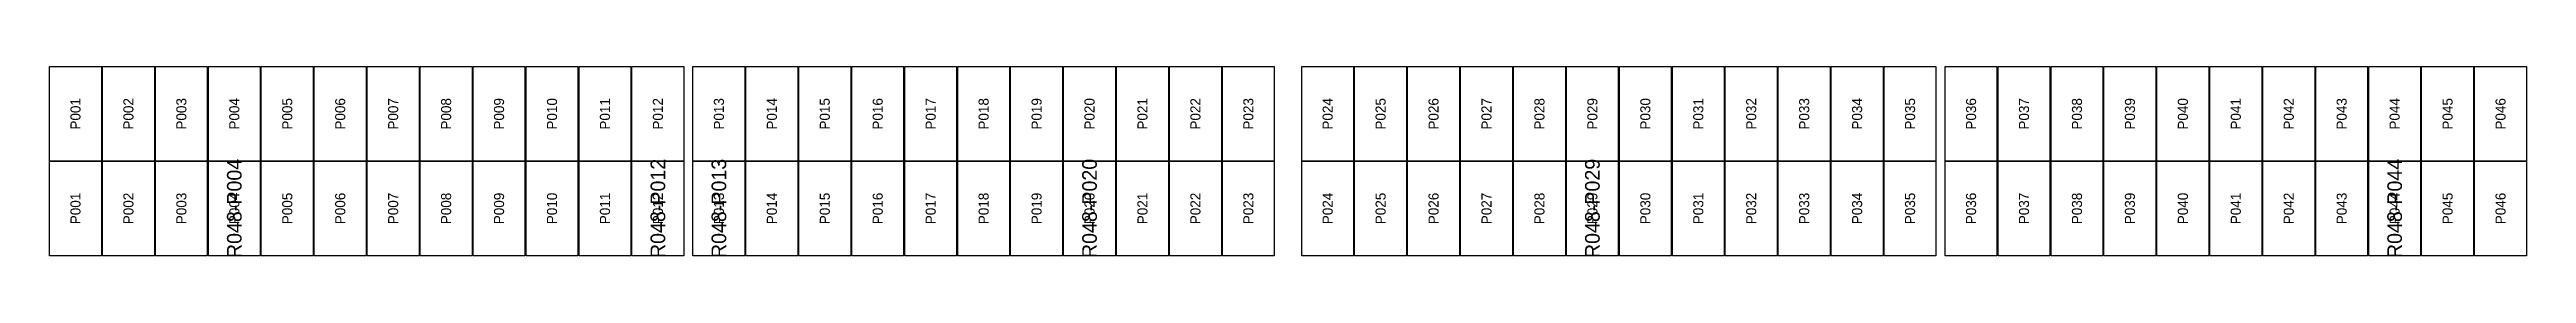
# Model space of a CAD drawing. Extents: x 296295 to 296770, y 651564 to 652121.
# Drawn here: x 296402.8 to 296456.9, y 651929.8 to 651933.9 of the extents above; entities that cross this region are included whole.
import ezdxf
from ezdxf.enums import TextEntityAlignment as Align

# ---------------------------------------------------------------- set-up
doc = ezdxf.new("R2010")
doc.units = 0

msp = doc.modelspace()

# ---------------------------------------------------------------- texts
at = {"layer": 'DEFECT_LABELS'}
for s, p in [('R048-P004', (296406.81, 651930.818)), ('R048-P012', (296416.074, 651930.818)), ('R048-P013', (296417.408, 651930.818)), ('R048-P020', (296425.514, 651930.818)), ('R048-P029', (296436.512, 651930.818)), ('R048-P044', (296454.058, 651930.818))]:
    msp.add_text(s, height=0.32, rotation=90, dxfattribs=at).set_placement(p, align=Align.MIDDLE_CENTER)
at = {"layer": 'PANEL_POSITION'}
for s, p in [('P001', (296403.336, 651932.881)), ('P002', (296404.494, 651932.881)), ('P003', (296405.652, 651932.881)), ('P004', (296406.81, 651932.881)), ('P005', (296407.968, 651932.881)), ('P006', (296409.126, 651932.881)), ('P007', (296410.284, 651932.881)), ('P008', (296411.442, 651932.881)), ('P009', (296412.6, 651932.881)), ('P010', (296413.758, 651932.881)), ('P011', (296414.916, 651932.881)), ('P012', (296416.074, 651932.881)), ('P013', (296417.408, 651932.881)), ('P014', (296418.566, 651932.881)), ('P015', (296419.724, 651932.881)), ('P016', (296420.882, 651932.881)), ('P017', (296422.04, 651932.881)), ('P018', (296423.198, 651932.881)), ('P019', (296424.356, 651932.881)), ('P020', (296425.514, 651932.881)), ('P021', (296426.672, 651932.881)), ('P022', (296427.83, 651932.881)), ('P023', (296428.988, 651932.881)), ('P024', (296430.722, 651932.881)), ('P025', (296431.88, 651932.881)), ('P026', (296433.038, 651932.881)), ('P027', (296434.196, 651932.881)), ('P028', (296435.354, 651932.881)), ('P029', (296436.512, 651932.881)), ('P030', (296437.67, 651932.881)), ('P031', (296438.828, 651932.881)), ('P032', (296439.986, 651932.881)), ('P033', (296441.144, 651932.881)), ('P034', (296442.302, 651932.881)), ('P035', (296443.46, 651932.881)), ('P036', (296444.794, 651932.881)), ('P037', (296445.952, 651932.881)), ('P038', (296447.11, 651932.881)), ('P039', (296448.268, 651932.881)), ('P040', (296449.426, 651932.881)), ('P041', (296450.584, 651932.881)), ('P042', (296451.742, 651932.881)), ('P043', (296452.9, 651932.881)), ('P044', (296454.058, 651932.881)), ('P045', (296455.216, 651932.881)), ('P046', (296456.374, 651932.881)), ('P001', (296403.336, 651930.818)), ('P002', (296404.494, 651930.818)), ('P003', (296405.652, 651930.818)), ('P004', (296406.81, 651930.818)), ('P005', (296407.968, 651930.818)), ('P006', (296409.126, 651930.818)), ('P007', (296410.284, 651930.818)), ('P008', (296411.442, 651930.818)), ('P009', (296412.6, 651930.818)), ('P010', (296413.758, 651930.818)), ('P011', (296414.916, 651930.818)), ('P012', (296416.074, 651930.818)), ('P013', (296417.408, 651930.818)), ('P014', (296418.566, 651930.818)), ('P015', (296419.724, 651930.818)), ('P016', (296420.882, 651930.818)), ('P017', (296422.04, 651930.818)), ('P018', (296423.198, 651930.818)), ('P019', (296424.356, 651930.818)), ('P020', (296425.514, 651930.818)), ('P021', (296426.672, 651930.818)), ('P022', (296427.83, 651930.818)), ('P023', (296428.988, 651930.818)), ('P024', (296430.722, 651930.818)), ('P025', (296431.88, 651930.818)), ('P026', (296433.038, 651930.818)), ('P027', (296434.196, 651930.818)), ('P028', (296435.354, 651930.818)), ('P029', (296436.512, 651930.818)), ('P030', (296437.67, 651930.818)), ('P031', (296438.828, 651930.818)), ('P032', (296439.986, 651930.818)), ('P033', (296441.144, 651930.818)), ('P034', (296442.302, 651930.818)), ('P035', (296443.46, 651930.818)), ('P036', (296444.794, 651930.818)), ('P037', (296445.952, 651930.818)), ('P038', (296447.11, 651930.818)), ('P039', (296448.268, 651930.818)), ('P040', (296449.426, 651930.818)), ('P041', (296450.584, 651930.818)), ('P042', (296451.742, 651930.818)), ('P043', (296452.9, 651930.818)), ('P044', (296454.058, 651930.818)), ('P045', (296455.216, 651930.818)), ('P046', (296456.374, 651930.818))]:
    msp.add_text(s, height=0.22, rotation=90, dxfattribs=at).set_placement(p, align=Align.MIDDLE_CENTER)

# ---------------------------------------------------------------- linework, layer by layer
at = {"layer": 'DEFECTIVE_PANELS'}
for points in [[(296406.243, 651931.85), (296407.377, 651931.85), (296407.377, 651929.787), (296406.243, 651929.787)], [(296415.507, 651931.85), (296416.641, 651931.85), (296416.641, 651929.787), (296415.507, 651929.787)], [(296416.841, 651931.85), (296417.975, 651931.85), (296417.975, 651929.787), (296416.841, 651929.787)], [(296424.947, 651931.85), (296426.081, 651931.85), (296426.081, 651929.787), (296424.947, 651929.787)], [(296435.945, 651931.85), (296437.079, 651931.85), (296437.079, 651929.787), (296435.945, 651929.787)], [(296453.491, 651931.85), (296454.625, 651931.85), (296454.625, 651929.787), (296453.491, 651929.787)]]:
    msp.add_lwpolyline(points, close=True, dxfattribs=at)
at = {"layer": 'PANELS_MASTER'}
for points in [[(296402.769, 651933.913), (296403.903, 651933.913), (296403.903, 651931.85), (296402.769, 651931.85)], [(296403.927, 651933.913), (296405.061, 651933.913), (296405.061, 651931.85), (296403.927, 651931.85)], [(296405.085, 651933.913), (296406.219, 651933.913), (296406.219, 651931.85), (296405.085, 651931.85)], [(296406.243, 651933.913), (296407.377, 651933.913), (296407.377, 651931.85), (296406.243, 651931.85)], [(296407.401, 651933.913), (296408.535, 651933.913), (296408.535, 651931.85), (296407.401, 651931.85)], [(296408.559, 651933.913), (296409.693, 651933.913), (296409.693, 651931.85), (296408.559, 651931.85)], [(296409.717, 651933.913), (296410.851, 651933.913), (296410.851, 651931.85), (296409.717, 651931.85)], [(296410.875, 651933.913), (296412.009, 651933.913), (296412.009, 651931.85), (296410.875, 651931.85)], [(296412.033, 651933.913), (296413.167, 651933.913), (296413.167, 651931.85), (296412.033, 651931.85)], [(296413.191, 651933.913), (296414.325, 651933.913), (296414.325, 651931.85), (296413.191, 651931.85)], [(296414.349, 651933.913), (296415.483, 651933.913), (296415.483, 651931.85), (296414.349, 651931.85)], [(296415.507, 651933.913), (296416.641, 651933.913), (296416.641, 651931.85), (296415.507, 651931.85)], [(296416.841, 651933.913), (296417.975, 651933.913), (296417.975, 651931.85), (296416.841, 651931.85)], [(296417.999, 651933.913), (296419.133, 651933.913), (296419.133, 651931.85), (296417.999, 651931.85)], [(296419.157, 651933.913), (296420.291, 651933.913), (296420.291, 651931.85), (296419.157, 651931.85)], [(296420.315, 651933.913), (296421.449, 651933.913), (296421.449, 651931.85), (296420.315, 651931.85)], [(296421.473, 651933.913), (296422.607, 651933.913), (296422.607, 651931.85), (296421.473, 651931.85)], [(296422.631, 651933.913), (296423.765, 651933.913), (296423.765, 651931.85), (296422.631, 651931.85)], [(296423.789, 651933.913), (296424.923, 651933.913), (296424.923, 651931.85), (296423.789, 651931.85)], [(296424.947, 651933.913), (296426.081, 651933.913), (296426.081, 651931.85), (296424.947, 651931.85)], [(296426.105, 651933.913), (296427.239, 651933.913), (296427.239, 651931.85), (296426.105, 651931.85)], [(296427.263, 651933.913), (296428.397, 651933.913), (296428.397, 651931.85), (296427.263, 651931.85)], [(296428.421, 651933.913), (296429.555, 651933.913), (296429.555, 651931.85), (296428.421, 651931.85)], [(296430.155, 651933.913), (296431.289, 651933.913), (296431.289, 651931.85), (296430.155, 651931.85)], [(296431.313, 651933.913), (296432.447, 651933.913), (296432.447, 651931.85), (296431.313, 651931.85)], [(296432.471, 651933.913), (296433.605, 651933.913), (296433.605, 651931.85), (296432.471, 651931.85)], [(296433.629, 651933.913), (296434.763, 651933.913), (296434.763, 651931.85), (296433.629, 651931.85)], [(296434.787, 651933.913), (296435.921, 651933.913), (296435.921, 651931.85), (296434.787, 651931.85)], [(296435.945, 651933.913), (296437.079, 651933.913), (296437.079, 651931.85), (296435.945, 651931.85)], [(296437.103, 651933.913), (296438.237, 651933.913), (296438.237, 651931.85), (296437.103, 651931.85)], [(296438.261, 651933.913), (296439.395, 651933.913), (296439.395, 651931.85), (296438.261, 651931.85)], [(296439.419, 651933.913), (296440.553, 651933.913), (296440.553, 651931.85), (296439.419, 651931.85)], [(296440.577, 651933.913), (296441.711, 651933.913), (296441.711, 651931.85), (296440.577, 651931.85)], [(296441.735, 651933.913), (296442.869, 651933.913), (296442.869, 651931.85), (296441.735, 651931.85)], [(296442.893, 651933.913), (296444.027, 651933.913), (296444.027, 651931.85), (296442.893, 651931.85)], [(296444.227, 651933.913), (296445.361, 651933.913), (296445.361, 651931.85), (296444.227, 651931.85)], [(296445.385, 651933.913), (296446.519, 651933.913), (296446.519, 651931.85), (296445.385, 651931.85)], [(296446.543, 651933.913), (296447.677, 651933.913), (296447.677, 651931.85), (296446.543, 651931.85)], [(296447.701, 651933.913), (296448.835, 651933.913), (296448.835, 651931.85), (296447.701, 651931.85)], [(296448.859, 651933.913), (296449.993, 651933.913), (296449.993, 651931.85), (296448.859, 651931.85)], [(296450.017, 651933.913), (296451.151, 651933.913), (296451.151, 651931.85), (296450.017, 651931.85)], [(296451.175, 651933.913), (296452.309, 651933.913), (296452.309, 651931.85), (296451.175, 651931.85)], [(296452.333, 651933.913), (296453.467, 651933.913), (296453.467, 651931.85), (296452.333, 651931.85)], [(296453.491, 651933.913), (296454.625, 651933.913), (296454.625, 651931.85), (296453.491, 651931.85)], [(296454.649, 651933.913), (296455.783, 651933.913), (296455.783, 651931.85), (296454.649, 651931.85)], [(296455.807, 651933.913), (296456.941, 651933.913), (296456.941, 651931.85), (296455.807, 651931.85)], [(296402.769, 651931.85), (296403.903, 651931.85), (296403.903, 651929.787), (296402.769, 651929.787)], [(296403.927, 651931.85), (296405.061, 651931.85), (296405.061, 651929.787), (296403.927, 651929.787)], [(296405.085, 651931.85), (296406.219, 651931.85), (296406.219, 651929.787), (296405.085, 651929.787)], [(296407.401, 651931.85), (296408.535, 651931.85), (296408.535, 651929.787), (296407.401, 651929.787)], [(296408.559, 651931.85), (296409.693, 651931.85), (296409.693, 651929.787), (296408.559, 651929.787)], [(296409.717, 651931.85), (296410.851, 651931.85), (296410.851, 651929.787), (296409.717, 651929.787)], [(296410.875, 651931.85), (296412.009, 651931.85), (296412.009, 651929.787), (296410.875, 651929.787)], [(296412.033, 651931.85), (296413.167, 651931.85), (296413.167, 651929.787), (296412.033, 651929.787)], [(296413.191, 651931.85), (296414.325, 651931.85), (296414.325, 651929.787), (296413.191, 651929.787)], [(296414.349, 651931.85), (296415.483, 651931.85), (296415.483, 651929.787), (296414.349, 651929.787)], [(296417.999, 651931.85), (296419.133, 651931.85), (296419.133, 651929.787), (296417.999, 651929.787)], [(296419.157, 651931.85), (296420.291, 651931.85), (296420.291, 651929.787), (296419.157, 651929.787)], [(296420.315, 651931.85), (296421.449, 651931.85), (296421.449, 651929.787), (296420.315, 651929.787)], [(296421.473, 651931.85), (296422.607, 651931.85), (296422.607, 651929.787), (296421.473, 651929.787)], [(296422.631, 651931.85), (296423.765, 651931.85), (296423.765, 651929.787), (296422.631, 651929.787)], [(296423.789, 651931.85), (296424.923, 651931.85), (296424.923, 651929.787), (296423.789, 651929.787)], [(296426.105, 651931.85), (296427.239, 651931.85), (296427.239, 651929.787), (296426.105, 651929.787)], [(296427.263, 651931.85), (296428.397, 651931.85), (296428.397, 651929.787), (296427.263, 651929.787)], [(296428.421, 651931.85), (296429.555, 651931.85), (296429.555, 651929.787), (296428.421, 651929.787)], [(296430.155, 651931.85), (296431.289, 651931.85), (296431.289, 651929.787), (296430.155, 651929.787)], [(296431.313, 651931.85), (296432.447, 651931.85), (296432.447, 651929.787), (296431.313, 651929.787)], [(296432.471, 651931.85), (296433.605, 651931.85), (296433.605, 651929.787), (296432.471, 651929.787)], [(296433.629, 651931.85), (296434.763, 651931.85), (296434.763, 651929.787), (296433.629, 651929.787)], [(296434.787, 651931.85), (296435.921, 651931.85), (296435.921, 651929.787), (296434.787, 651929.787)], [(296437.103, 651931.85), (296438.237, 651931.85), (296438.237, 651929.787), (296437.103, 651929.787)], [(296438.261, 651931.85), (296439.395, 651931.85), (296439.395, 651929.787), (296438.261, 651929.787)], [(296439.419, 651931.85), (296440.553, 651931.85), (296440.553, 651929.787), (296439.419, 651929.787)], [(296440.577, 651931.85), (296441.711, 651931.85), (296441.711, 651929.787), (296440.577, 651929.787)], [(296441.735, 651931.85), (296442.869, 651931.85), (296442.869, 651929.787), (296441.735, 651929.787)], [(296442.893, 651931.85), (296444.027, 651931.85), (296444.027, 651929.787), (296442.893, 651929.787)], [(296444.227, 651931.85), (296445.361, 651931.85), (296445.361, 651929.787), (296444.227, 651929.787)], [(296445.385, 651931.85), (296446.519, 651931.85), (296446.519, 651929.787), (296445.385, 651929.787)], [(296446.543, 651931.85), (296447.677, 651931.85), (296447.677, 651929.787), (296446.543, 651929.787)], [(296447.701, 651931.85), (296448.835, 651931.85), (296448.835, 651929.787), (296447.701, 651929.787)], [(296448.859, 651931.85), (296449.993, 651931.85), (296449.993, 651929.787), (296448.859, 651929.787)], [(296450.017, 651931.85), (296451.151, 651931.85), (296451.151, 651929.787), (296450.017, 651929.787)], [(296451.175, 651931.85), (296452.309, 651931.85), (296452.309, 651929.787), (296451.175, 651929.787)], [(296452.333, 651931.85), (296453.467, 651931.85), (296453.467, 651929.787), (296452.333, 651929.787)], [(296454.649, 651931.85), (296455.783, 651931.85), (296455.783, 651929.787), (296454.649, 651929.787)], [(296455.807, 651931.85), (296456.941, 651931.85), (296456.941, 651929.787), (296455.807, 651929.787)]]:
    msp.add_lwpolyline(points, close=True, dxfattribs=at)

msp.set_redraw_order([(e.dxf.handle, doc.entitydb.next_handle()) for e in msp.query("TEXT MTEXT ATTDEF DIMENSION ARC_DIMENSION")])  # texts and dimensions are drawn at this point

doc.saveas('drawing.dxf')
